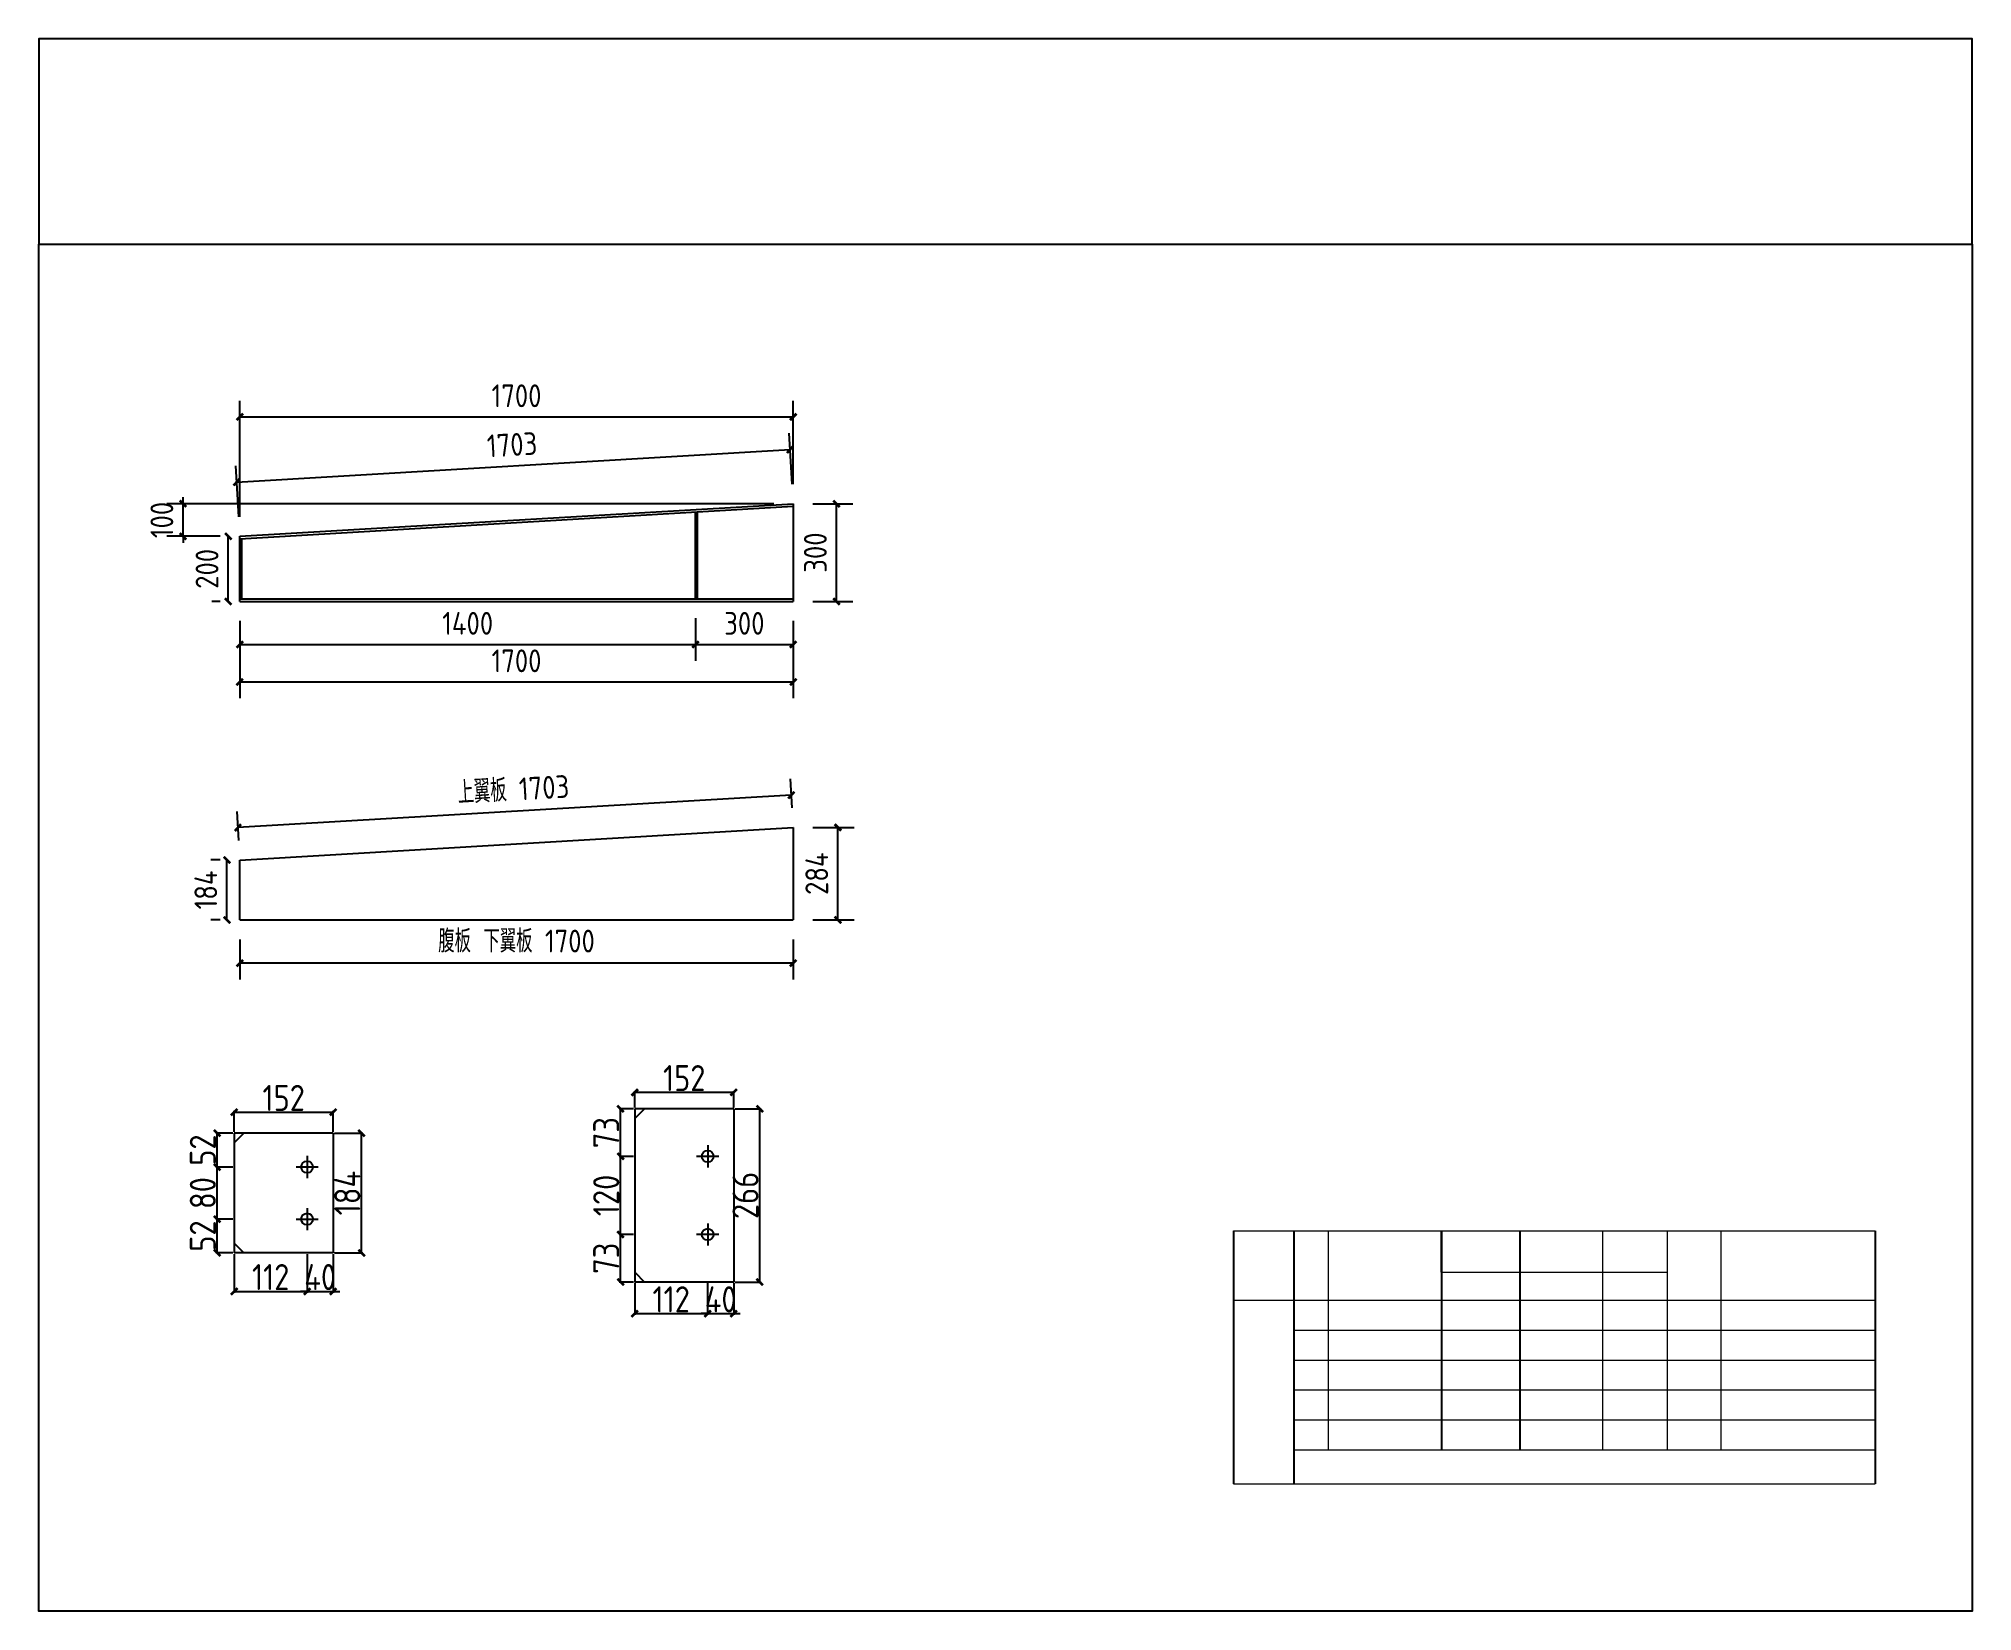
# Model space of a CAD drawing. Extents: x 102162 to 621267, y -39398 to 328893.
# Drawn here: x 473412 to 503112, y 296602 to 320757 of the extents above; entities that cross this region are included whole.
import ezdxf

# ---------------------------------------------------------------- set-up
doc = ezdxf.new("R2010")
doc.units = 0
doc.header["$LTSCALE"] = 1000
doc.header["$MEASUREMENT"] = 0
doc.layers.add('钢架', color=7, linetype='Continuous', lineweight=25)
doc.styles.get("Standard").update_dxf_attribs({"font": 'gbenor.shx', "bigfont": 'gbcbig.shx'})
doc.dimstyles.get("Standard").update_dxf_attribs({"dimscale": 100, "dimtxt": 3.5, "dimasz": 1, "dimexe": 2.5, "dimexo": 3, "dimgap": 1.5, "dimtad": 1, "dimdec": 0, "dimzin": 0, "dimdsep": 46, "dimtxsty": 'Standard', "dimblk": 'ARCHTICK', "dimcen": 0.09, "dimadec": 0, "dimazin": 0, "dimtfac": 1, "dimtdec": 0, "dimtix": 1, "dimtmove": 2, "dimatfit": 3, "dimfxl": 1, "dimtolj": 1, "dimtzin": 0, "dimarcsym": 0})

msp = doc.modelspace()

# ---------------------------------------------------------------- blocks, each defined once
blk = doc.blocks.new('_ArchTick')
at = {"color": 0, "linetype": 'ByBlock', "const_width": 0.4}
blk.add_lwpolyline([(-0.5, -0.5), (0.5, 0.5)], dxfattribs=at)
blk = doc.blocks.new('*D1949')
at = {"color": 0, "lineweight": -2}
for p, q in [((483501, 311854), (483501, 311202)), ((476501, 311814), (476501, 311202)), ((476501, 311452), (483501, 311452))]:
    blk.add_line(p, q, dxfattribs=at)
at = {"layer": 'Defpoints', "color": 0}
for p in [(483501, 312154), (476501, 312114), (483501, 311452)]:
    blk.add_point(p, dxfattribs=at)
at = {"color": 0, "lineweight": -2, "xscale": 100, "yscale": 100, "zscale": 100, "rotation": 180}
blk.add_blockref('_ArchTick', (476501, 311452), dxfattribs=at)
at = {"color": 0, "lineweight": -2, "xscale": 100, "yscale": 100, "zscale": 100}
blk.add_blockref('_ArchTick', (483501, 311452), dxfattribs=at)
at = {"color": 0, "insert": (480001, 311777), "char_height": 350, "attachment_point": 5}
blk.add_mtext('\\A1;1400', dxfattribs=at)
blk = doc.blocks.new('*D1950')
at = {"color": 0, "lineweight": -2}
for p, q in [((483501, 311854), (483501, 311202)), ((485001, 311814), (485001, 311202)), ((483501, 311452), (485001, 311452))]:
    blk.add_line(p, q, dxfattribs=at)
at = {"layer": 'Defpoints', "color": 0}
for p in [(483501, 312154), (485001, 312114), (485001, 311452)]:
    blk.add_point(p, dxfattribs=at)
at = {"color": 0, "lineweight": -2, "xscale": 100, "yscale": 100, "zscale": 100, "rotation": 180}
blk.add_blockref('_ArchTick', (483501, 311452), dxfattribs=at)
at = {"color": 0, "lineweight": -2, "xscale": 100, "yscale": 100, "zscale": 100}
blk.add_blockref('_ArchTick', (485001, 311452), dxfattribs=at)
at = {"color": 0, "insert": (484251, 311777), "char_height": 350, "attachment_point": 5}
blk.add_mtext('\\A1;300', dxfattribs=at)
blk = doc.blocks.new('*D1951')
at = {"color": 0, "lineweight": -2}
for p, q in [((476201, 313114), (476073, 313114)), ((476323, 312114), (476323, 313114)), ((476201, 312114), (476073, 312114))]:
    blk.add_line(p, q, dxfattribs=at)
at = {"layer": 'Defpoints', "color": 0}
for p in [(476323, 313114), (476501, 313114), (476501, 312114)]:
    blk.add_point(p, dxfattribs=at)
at = {"color": 0, "lineweight": -2, "xscale": 100, "yscale": 100, "zscale": 100}
for p, rotation in [((476323, 313114), 90), ((476323, 312114), 270)]:
    blk.add_blockref('_ArchTick', p, dxfattribs=dict(at, rotation=rotation))
at = {"color": 0, "insert": (475998, 312614), "char_height": 350, "attachment_point": 5, "rotation": 90}
blk.add_mtext('\\A1;200', dxfattribs=at)
blk = doc.blocks.new('*D1952')
at = {"color": 0, "lineweight": -2}
for p, q in [((485301, 313614), (485916, 313614)), ((485666, 312114), (485666, 313614)), ((485301, 312114), (485916, 312114))]:
    blk.add_line(p, q, dxfattribs=at)
at = {"layer": 'Defpoints', "color": 0}
for p in [(485001, 313614), (485666, 313614), (485001, 312114)]:
    blk.add_point(p, dxfattribs=at)
at = {"color": 0, "lineweight": -2, "xscale": 100, "yscale": 100, "zscale": 100}
for p, rotation in [((485666, 313614), 90), ((485666, 312114), 270)]:
    blk.add_blockref('_ArchTick', p, dxfattribs=dict(at, rotation=rotation))
at = {"color": 0, "insert": (485341, 312864), "char_height": 350, "attachment_point": 5, "rotation": 90}
blk.add_mtext('\\A1;300', dxfattribs=at)
blk = doc.blocks.new('*D1953')
at = {"color": 0, "lineweight": -2}
for p, q in [((475629, 313614), (475629, 313714)), ((484701, 313614), (475379, 313614)), ((475629, 313114), (475629, 313614)), ((476201, 313114), (475379, 313114)), ((475629, 313114), (475629, 313014))]:
    blk.add_line(p, q, dxfattribs=at)
at = {"layer": 'Defpoints', "color": 0}
for p in [(475629, 313614), (485001, 313614), (476501, 313114)]:
    blk.add_point(p, dxfattribs=at)
at = {"color": 0, "lineweight": -2, "xscale": 100, "yscale": 100, "zscale": 100}
for p, rotation in [((475629, 313614), 270), ((475629, 313114), 90)]:
    blk.add_blockref('_ArchTick', p, dxfattribs=dict(at, rotation=rotation))
at = {"color": 0, "insert": (475304, 313364), "char_height": 350, "attachment_point": 5, "rotation": 90}
blk.add_mtext('\\A1;100', dxfattribs=at)
blk = doc.blocks.new('*D1947')
at = {"color": 0, "lineweight": -2}
for p, q in [((476501, 313414), (476501, 315197)), ((485001, 313914), (485001, 315197)), ((476501, 314947), (485001, 314947))]:
    blk.add_line(p, q, dxfattribs=at)
at = {"layer": 'Defpoints', "color": 0}
for p in [(485001, 314947), (485001, 313614), (476501, 313114)]:
    blk.add_point(p, dxfattribs=at)
at = {"color": 0, "lineweight": -2, "xscale": 100, "yscale": 100, "zscale": 100, "rotation": 180}
blk.add_blockref('_ArchTick', (476501, 314947), dxfattribs=at)
at = {"color": 0, "lineweight": -2, "xscale": 100, "yscale": 100, "zscale": 100}
blk.add_blockref('_ArchTick', (485001, 314947), dxfattribs=at)
at = {"color": 0, "insert": (480751, 315272), "char_height": 350, "attachment_point": 5}
blk.add_mtext('\\A1;1700', dxfattribs=at)
blk = doc.blocks.new('*D1948')
at = {"color": 0, "lineweight": -2}
for p, q in [((484984, 313914), (484938, 314696)), ((476452, 313946), (484952, 314446)), ((476484, 313414), (476438, 314196))]:
    blk.add_line(p, q, dxfattribs=at)
at = {"layer": 'Defpoints', "color": 0}
for p in [(484952, 314446), (485001, 313614), (476501, 313114)]:
    blk.add_point(p, dxfattribs=at)
at = {"color": 0, "lineweight": -2, "xscale": 100, "yscale": 100, "zscale": 100}
for p, rotation in [((484952, 314446), 3.366460663429805), ((476452, 313946), 183.3664606634298)]:
    blk.add_blockref('_ArchTick', p, dxfattribs=dict(at, rotation=rotation))
at = {"color": 0, "insert": (480683, 314521), "char_height": 350, "attachment_point": 5, "rotation": 3.3665}
blk.add_mtext('\\A1;1703', dxfattribs=at)
blk = doc.blocks.new('*D1954')
at = {"color": 0, "lineweight": -2}
for p, q in [((485301, 308642), (485938, 308642)), ((485688, 307222), (485688, 308642)), ((485301, 307222), (485938, 307222))]:
    blk.add_line(p, q, dxfattribs=at)
at = {"layer": 'Defpoints', "color": 0}
for p in [(485001, 308642), (485688, 308642), (485001, 307222)]:
    blk.add_point(p, dxfattribs=at)
at = {"color": 0, "lineweight": -2, "xscale": 100, "yscale": 100, "zscale": 100}
for p, rotation in [((485688, 308642), 90), ((485688, 307222), 270)]:
    blk.add_blockref('_ArchTick', p, dxfattribs=dict(at, rotation=rotation))
at = {"color": 0, "insert": (485363, 307932), "char_height": 350, "attachment_point": 5, "rotation": 90}
blk.add_mtext('\\A1;284', dxfattribs=at)
blk = doc.blocks.new('*D1955')
at = {"color": 0, "lineweight": -2}
for p, q in [((476501, 306922), (476501, 306309)), ((485001, 306922), (485001, 306309)), ((485001, 306559), (476501, 306559))]:
    blk.add_line(p, q, dxfattribs=at)
at = {"layer": 'Defpoints', "color": 0}
for p in [(476501, 307222), (485001, 307222), (476501, 306559)]:
    blk.add_point(p, dxfattribs=at)
at = {"color": 0, "lineweight": -2, "xscale": 100, "yscale": 100, "zscale": 100, "rotation": 180}
blk.add_blockref('_ArchTick', (476501, 306559), dxfattribs=at)
at = {"color": 0, "lineweight": -2, "xscale": 100, "yscale": 100, "zscale": 100}
blk.add_blockref('_ArchTick', (485001, 306559), dxfattribs=at)
at = {"color": 0, "insert": (480751, 306896), "char_height": 350, "attachment_point": 5}
blk.add_mtext('\\A1;腹板 下翼板 1700', dxfattribs=at)
blk = doc.blocks.new('*D1956')
at = {"color": 0, "lineweight": -2}
for p, q in [((484984, 308941), (484958, 309387)), ((476484, 308443), (476458, 308889)), ((484972, 309138), (476472, 308640))]:
    blk.add_line(p, q, dxfattribs=at)
at = {"layer": 'Defpoints', "color": 0}
for p in [(476472, 308640), (485001, 308642), (476501, 308144)]:
    blk.add_point(p, dxfattribs=at)
at = {"color": 0, "lineweight": -2, "xscale": 100, "yscale": 100, "zscale": 100}
for p, rotation in [((484972, 309138), 3.354606220116256), ((476472, 308640), 183.3546062201162)]:
    blk.add_blockref('_ArchTick', p, dxfattribs=dict(at, rotation=rotation))
at = {"color": 0, "insert": (480702, 309225), "char_height": 350, "attachment_point": 5, "rotation": 3.3546}
blk.add_mtext('\\A1;上翼板 1703', dxfattribs=at)
blk = doc.blocks.new('*D1957')
at = {"color": 0, "lineweight": -2}
for p, q in [((476501, 311814), (476501, 310626)), ((485001, 311814), (485001, 310626)), ((476501, 310876), (485001, 310876))]:
    blk.add_line(p, q, dxfattribs=at)
at = {"layer": 'Defpoints', "color": 0}
for p in [(476501, 312114), (485001, 312114), (485001, 310876)]:
    blk.add_point(p, dxfattribs=at)
at = {"color": 0, "lineweight": -2, "xscale": 100, "yscale": 100, "zscale": 100, "rotation": 180}
blk.add_blockref('_ArchTick', (476501, 310876), dxfattribs=at)
at = {"color": 0, "lineweight": -2, "xscale": 100, "yscale": 100, "zscale": 100}
blk.add_blockref('_ArchTick', (485001, 310876), dxfattribs=at)
at = {"color": 0, "insert": (480751, 311201), "char_height": 350, "attachment_point": 5}
blk.add_mtext('\\A1;1700', dxfattribs=at)
blk = doc.blocks.new('*D1958')
at = {"color": 0, "lineweight": -2}
for p, q in [((476201, 308142), (476054, 308142)), ((476304, 307222), (476304, 308142)), ((476201, 307222), (476054, 307222))]:
    blk.add_line(p, q, dxfattribs=at)
at = {"layer": 'Defpoints', "color": 0}
for p in [(476304, 308142), (476501, 308142), (476501, 307222)]:
    blk.add_point(p, dxfattribs=at)
at = {"color": 0, "lineweight": -2, "xscale": 100, "yscale": 100, "zscale": 100}
for p, rotation in [((476304, 308142), 90), ((476304, 307222), 270)]:
    blk.add_blockref('_ArchTick', p, dxfattribs=dict(at, rotation=rotation))
at = {"color": 0, "insert": (475979, 307682), "char_height": 350, "attachment_point": 5, "rotation": 90}
blk.add_mtext('\\A1;184', dxfattribs=at)
blk = doc.blocks.new('*D1959')
at = {"color": 0, "lineweight": -2}
for p, q in [((477955, 303946), (478392, 303946)), ((478372, 302096), (478372, 303956)), ((477955, 302106), (478392, 302106))]:
    blk.add_line(p, q, dxfattribs=at)
at = {"layer": 'Defpoints', "color": 0}
for p in [(477935, 303946), (478372, 303946), (477935, 302106)]:
    blk.add_point(p, dxfattribs=at)
at = {"color": 0, "lineweight": -2, "xscale": 100, "yscale": 100, "zscale": 100}
for p, rotation in [((478372, 303946), 90), ((478372, 302106), 270)]:
    blk.add_blockref('_ArchTick', p, dxfattribs=dict(at, rotation=rotation))
at = {"color": 0, "insert": (478152, 303026), "char_height": 400, "attachment_point": 5, "rotation": 90}
blk.add_mtext('\\A1;184', dxfattribs=at)
blk = doc.blocks.new('*D1960')
at = {"color": 0, "lineweight": -2}
for p, q in [((476415, 302086), (476415, 301496)), ((477535, 302086), (477535, 301496)), ((476405, 301516), (477545, 301516))]:
    blk.add_line(p, q, dxfattribs=at)
at = {"layer": 'Defpoints', "color": 0}
for p in [(476415, 302106), (477535, 302106), (477535, 301516)]:
    blk.add_point(p, dxfattribs=at)
at = {"color": 0, "lineweight": -2, "xscale": 100, "yscale": 100, "zscale": 100, "rotation": 180}
blk.add_blockref('_ArchTick', (476415, 301516), dxfattribs=at)
at = {"color": 0, "lineweight": -2, "xscale": 100, "yscale": 100, "zscale": 100}
blk.add_blockref('_ArchTick', (477535, 301516), dxfattribs=at)
at = {"color": 0, "insert": (476975, 301736), "char_height": 400, "attachment_point": 5}
blk.add_mtext('\\A1;112', dxfattribs=at)
blk = doc.blocks.new('*D1961')
at = {"color": 0, "lineweight": -2}
for p, q in [((477535, 302086), (477535, 301496)), ((477935, 302086), (477935, 301496)), ((477535, 301516), (477435, 301516)), ((477535, 301516), (477935, 301516)), ((477935, 301516), (478035, 301516))]:
    blk.add_line(p, q, dxfattribs=at)
at = {"layer": 'Defpoints', "color": 0}
for p in [(477535, 302106), (477935, 302106), (477935, 301516)]:
    blk.add_point(p, dxfattribs=at)
at = {"color": 0, "lineweight": -2, "xscale": 100, "yscale": 100, "zscale": 100}
blk.add_blockref('_ArchTick', (477535, 301516), dxfattribs=at)
at = {"color": 0, "lineweight": -2, "xscale": 100, "yscale": 100, "zscale": 100, "rotation": 180}
blk.add_blockref('_ArchTick', (477935, 301516), dxfattribs=at)
at = {"color": 0, "insert": (477735, 301736), "char_height": 400, "attachment_point": 5}
blk.add_mtext('\\A1;40', dxfattribs=at)
blk = doc.blocks.new('*D1962')
at = {"color": 0, "lineweight": -2}
for p, q in [((476395, 302626), (476133, 302626)), ((476153, 302096), (476153, 302636)), ((476395, 302106), (476133, 302106))]:
    blk.add_line(p, q, dxfattribs=at)
at = {"layer": 'Defpoints', "color": 0}
for p in [(476153, 302626), (476415, 302626), (476415, 302106)]:
    blk.add_point(p, dxfattribs=at)
at = {"color": 0, "lineweight": -2, "xscale": 100, "yscale": 100, "zscale": 100}
for p, rotation in [((476153, 302626), 90), ((476153, 302106), 270)]:
    blk.add_blockref('_ArchTick', p, dxfattribs=dict(at, rotation=rotation))
at = {"color": 0, "insert": (475933, 302366), "char_height": 400, "attachment_point": 5, "rotation": 90}
blk.add_mtext('\\A1;52', dxfattribs=at)
blk = doc.blocks.new('*D1963')
at = {"color": 0, "lineweight": -2}
for p, q in [((476395, 303426), (476133, 303426)), ((476153, 302616), (476153, 303436)), ((476395, 302626), (476133, 302626))]:
    blk.add_line(p, q, dxfattribs=at)
at = {"layer": 'Defpoints', "color": 0}
for p in [(476153, 303426), (476415, 303426), (476415, 302626)]:
    blk.add_point(p, dxfattribs=at)
at = {"color": 0, "lineweight": -2, "xscale": 100, "yscale": 100, "zscale": 100}
for p, rotation in [((476153, 303426), 90), ((476153, 302626), 270)]:
    blk.add_blockref('_ArchTick', p, dxfattribs=dict(at, rotation=rotation))
at = {"color": 0, "insert": (475933, 303026), "char_height": 400, "attachment_point": 5, "rotation": 90}
blk.add_mtext('\\A1;80', dxfattribs=at)
blk = doc.blocks.new('*D1964')
at = {"color": 0, "lineweight": -2}
for p, q in [((476395, 303946), (476133, 303946)), ((476153, 303416), (476153, 303956)), ((476395, 303426), (476133, 303426))]:
    blk.add_line(p, q, dxfattribs=at)
at = {"layer": 'Defpoints', "color": 0}
for p in [(476153, 303946), (476415, 303946), (476415, 303426)]:
    blk.add_point(p, dxfattribs=at)
at = {"color": 0, "lineweight": -2, "xscale": 100, "yscale": 100, "zscale": 100}
for p, rotation in [((476153, 303946), 90), ((476153, 303426), 270)]:
    blk.add_blockref('_ArchTick', p, dxfattribs=dict(at, rotation=rotation))
at = {"color": 0, "insert": (475933, 303686), "char_height": 400, "attachment_point": 5, "rotation": 90}
blk.add_mtext('\\A1;52', dxfattribs=at)
blk = doc.blocks.new('*D1965')
at = {"color": 0, "lineweight": -2}
for p, q in [((482567, 301640), (482567, 301154)), ((483687, 301640), (483687, 301154)), ((482557, 301174), (483697, 301174))]:
    blk.add_line(p, q, dxfattribs=at)
at = {"layer": 'Defpoints', "color": 0}
for p in [(482567, 301660), (483687, 301660), (483687, 301174)]:
    blk.add_point(p, dxfattribs=at)
at = {"color": 0, "lineweight": -2, "xscale": 100, "yscale": 100, "zscale": 100, "rotation": 180}
blk.add_blockref('_ArchTick', (482567, 301174), dxfattribs=at)
at = {"color": 0, "lineweight": -2, "xscale": 100, "yscale": 100, "zscale": 100}
blk.add_blockref('_ArchTick', (483687, 301174), dxfattribs=at)
at = {"color": 0, "insert": (483127, 301394), "char_height": 400, "attachment_point": 5}
blk.add_mtext('\\A1;112', dxfattribs=at)
blk = doc.blocks.new('*D1966')
at = {"color": 0, "lineweight": -2}
for p, q in [((483687, 301640), (483687, 301154)), ((484087, 301640), (484087, 301154)), ((483687, 301174), (483587, 301174)), ((483687, 301174), (484087, 301174)), ((484087, 301174), (484187, 301174))]:
    blk.add_line(p, q, dxfattribs=at)
at = {"layer": 'Defpoints', "color": 0}
for p in [(483687, 301660), (484087, 301660), (484087, 301174)]:
    blk.add_point(p, dxfattribs=at)
at = {"color": 0, "lineweight": -2, "xscale": 100, "yscale": 100, "zscale": 100}
blk.add_blockref('_ArchTick', (483687, 301174), dxfattribs=at)
at = {"color": 0, "lineweight": -2, "xscale": 100, "yscale": 100, "zscale": 100, "rotation": 180}
blk.add_blockref('_ArchTick', (484087, 301174), dxfattribs=at)
at = {"color": 0, "insert": (483887, 301394), "char_height": 400, "attachment_point": 5}
blk.add_mtext('\\A1;40', dxfattribs=at)
blk = doc.blocks.new('*D1967')
at = {"color": 0, "lineweight": -2}
for p, q in [((482547, 302390), (482329, 302390)), ((482349, 301650), (482349, 302400)), ((482547, 301660), (482329, 301660))]:
    blk.add_line(p, q, dxfattribs=at)
at = {"layer": 'Defpoints', "color": 0}
for p in [(482349, 302390), (482567, 302390), (482567, 301660)]:
    blk.add_point(p, dxfattribs=at)
at = {"color": 0, "lineweight": -2, "xscale": 100, "yscale": 100, "zscale": 100}
for p, rotation in [((482349, 302390), 90), ((482349, 301660), 270)]:
    blk.add_blockref('_ArchTick', p, dxfattribs=dict(at, rotation=rotation))
at = {"color": 0, "insert": (482129, 302025), "char_height": 400, "attachment_point": 5, "rotation": 90}
blk.add_mtext('\\A1;73', dxfattribs=at)
blk = doc.blocks.new('*D1968')
at = {"color": 0, "lineweight": -2}
for p, q in [((482547, 303590), (482329, 303590)), ((482349, 302380), (482349, 303600)), ((482547, 302390), (482329, 302390))]:
    blk.add_line(p, q, dxfattribs=at)
at = {"layer": 'Defpoints', "color": 0}
for p in [(482349, 303590), (482567, 303590), (482567, 302390)]:
    blk.add_point(p, dxfattribs=at)
at = {"color": 0, "lineweight": -2, "xscale": 100, "yscale": 100, "zscale": 100}
for p, rotation in [((482349, 303590), 90), ((482349, 302390), 270)]:
    blk.add_blockref('_ArchTick', p, dxfattribs=dict(at, rotation=rotation))
at = {"color": 0, "insert": (482129, 302990), "char_height": 400, "attachment_point": 5, "rotation": 90}
blk.add_mtext('\\A1;120', dxfattribs=at)
blk = doc.blocks.new('*D1969')
at = {"color": 0, "lineweight": -2}
for p, q in [((482547, 304320), (482329, 304320)), ((482349, 303580), (482349, 304330)), ((482547, 303590), (482329, 303590))]:
    blk.add_line(p, q, dxfattribs=at)
at = {"layer": 'Defpoints', "color": 0}
for p in [(482349, 304320), (482567, 304320), (482567, 303590)]:
    blk.add_point(p, dxfattribs=at)
at = {"color": 0, "lineweight": -2, "xscale": 100, "yscale": 100, "zscale": 100}
for p, rotation in [((482349, 304320), 90), ((482349, 303590), 270)]:
    blk.add_blockref('_ArchTick', p, dxfattribs=dict(at, rotation=rotation))
at = {"color": 0, "insert": (482129, 303955), "char_height": 400, "attachment_point": 5, "rotation": 90}
blk.add_mtext('\\A1;73', dxfattribs=at)
blk = doc.blocks.new('*D1970')
at = {"color": 0, "lineweight": -2}
for p, q in [((484097, 304572), (482557, 304572)), ((482567, 304340), (482567, 304592)), ((484087, 304340), (484087, 304592))]:
    blk.add_line(p, q, dxfattribs=at)
at = {"layer": 'Defpoints', "color": 0}
for p in [(482567, 304572), (482567, 304320), (484087, 304320)]:
    blk.add_point(p, dxfattribs=at)
at = {"color": 0, "lineweight": -2, "xscale": 100, "yscale": 100, "zscale": 100, "rotation": 180}
blk.add_blockref('_ArchTick', (482567, 304572), dxfattribs=at)
at = {"color": 0, "lineweight": -2, "xscale": 100, "yscale": 100, "zscale": 100}
blk.add_blockref('_ArchTick', (484087, 304572), dxfattribs=at)
at = {"color": 0, "insert": (483327, 304792), "char_height": 400, "attachment_point": 5}
blk.add_mtext('\\A1;152', dxfattribs=at)
blk = doc.blocks.new('*D1971')
at = {"color": 0, "lineweight": -2}
for p, q in [((484107, 304320), (484508, 304320)), ((484488, 301650), (484488, 304330)), ((484107, 301660), (484508, 301660))]:
    blk.add_line(p, q, dxfattribs=at)
at = {"layer": 'Defpoints', "color": 0}
for p in [(484087, 304320), (484488, 304320), (484087, 301660)]:
    blk.add_point(p, dxfattribs=at)
at = {"color": 0, "lineweight": -2, "xscale": 100, "yscale": 100, "zscale": 100}
for p, rotation in [((484488, 304320), 90), ((484488, 301660), 270)]:
    blk.add_blockref('_ArchTick', p, dxfattribs=dict(at, rotation=rotation))
at = {"color": 0, "insert": (484268, 302990), "char_height": 400, "attachment_point": 5, "rotation": 90}
blk.add_mtext('\\A1;266', dxfattribs=at)
blk = doc.blocks.new('*D1972')
at = {"color": 0, "lineweight": -2}
for p, q in [((476405, 304267), (477945, 304267)), ((476415, 303966), (476415, 304287)), ((477935, 303966), (477935, 304287))]:
    blk.add_line(p, q, dxfattribs=at)
at = {"layer": 'Defpoints', "color": 0}
for p in [(477935, 304267), (476415, 303946), (477935, 303946)]:
    blk.add_point(p, dxfattribs=at)
at = {"color": 0, "lineweight": -2, "xscale": 100, "yscale": 100, "zscale": 100, "rotation": 180}
blk.add_blockref('_ArchTick', (476415, 304267), dxfattribs=at)
at = {"color": 0, "lineweight": -2, "xscale": 100, "yscale": 100, "zscale": 100}
blk.add_blockref('_ArchTick', (477935, 304267), dxfattribs=at)
at = {"color": 0, "insert": (477175, 304487), "char_height": 400, "attachment_point": 5}
blk.add_mtext('\\A1;152', dxfattribs=at)

# ---------------------------------------------------------------- dimensions: what is measured, and where the dimension line sits
for base, p1, p2, picture, middle in [((485001.2, 314947.2), (476501.2, 313114.3), (485001.2, 313614.3), '*D1947', (480751.2, 315272.2)), ((483501.2, 311451.8), (476501.2, 312114.3), (483501.2, 312154.3), '*D1949', (480001.2, 311776.8)), ((485001.2, 311451.8), (483501.2, 312154.3), (485001.2, 312114.3), '*D1950', (484251.2, 311776.8))]:
    dim = msp.add_linear_dim(base=base, p1=p1, p2=p2, dimstyle='Standard', override={"dimlfac": 0.2})
    dim.commit()
    dim.dimension.update_dxf_attribs({"geometry": picture, "text_midpoint": middle})
for p1, p2, distance, picture, middle in [((476501.2, 313114.3), (485001.2, 313614.3), 833.6, '*D1948', (480683.2, 314520.9)), ((485001.2, 312114.3), (485001.2, 313614.3), -664.3, '*D1952', (485340.5, 312864.3)), ((476501.2, 312114.3), (476501.2, 313114.3), 178, '*D1951', (475998.3, 312614.3)), ((476501.2, 312114.3), (485001.2, 312114.3), -1238.7, '*D1957', (480751.2, 311200.5)), ((485001.2, 307221.9), (485001.2, 308641.8), -687, '*D1954', (485363.2, 307931.9)), ((476501.2, 307221.9), (476501.2, 308141.8), 197.7, '*D1958', (475978.5, 307681.9))]:
    dim = msp.add_aligned_dim(p1=p1, p2=p2, distance=distance, dimstyle='Standard', override={"dimlfac": 0.2})
    dim.commit()
    dim.dimension.update_dxf_attribs({"geometry": picture, "text_midpoint": middle})
dim = msp.add_linear_dim(base=(475628.8, 313614.3), p1=(476501.2, 313114.3), p2=(485001.2, 313614.3), angle=90, dimstyle='Standard', override={"dimlfac": 0.2})
dim.commit()
dim.dimension.update_dxf_attribs({"geometry": '*D1953', "text_midpoint": (475303.8, 313364.3)})
for p1, p2, distance, text, picture, middle in [((485001.2, 308641.8), (476501.2, 308143.6), -496.8, '上翼板 1703', '*D1956', (480702.5, 309224.6)), ((485001.2, 307221.9), (476501.2, 307221.9), 662.7, '腹板 下翼板 1700', '*D1955', (480751.2, 306895.8))]:
    dim = msp.add_aligned_dim(p1=p1, p2=p2, distance=distance, text=text, dimstyle='Standard', override={"dimlfac": 0.2})
    dim.commit()
    dim.dimension.update_dxf_attribs({"geometry": picture, "text_midpoint": middle})
at = {"color": 4}
for p1, p2, distance, override, picture, middle in [((484087.4, 304320.1), (482567.4, 304320.1), -251.6, {"dimtxt": 4, "dimexe": 0.2, "dimexo": 0.2, "dimgap": 0.2, "dimlfac": 0.1, "dimdle": 0.1}, '*D1970', (483327.4, 304791.7)), ((476414.9, 303946.5), (477934.9, 303946.5), 320.3, {"dimtxt": 4, "dimasz": 1, "dimexe": 0.2, "dimexo": 0.2, "dimgap": 0.2, "dimlfac": 0.1, "dimdle": 0.1}, '*D1972', (477174.9, 304486.8)), ((484087.4, 301660.1), (484087.4, 304320.1), -400.4, {"dimtxt": 4, "dimexe": 0.2, "dimexo": 0.2, "dimgap": 0.2, "dimlfac": 0.1, "dimdle": 0.1}, '*D1971', (484267.8, 302990.1)), ((477934.9, 302106.5), (477934.9, 303946.5), -437.4, {"dimtxt": 4, "dimexe": 0.2, "dimexo": 0.2, "dimgap": 0.2, "dimlfac": 0.1, "dimdle": 0.1}, '*D1959', (478152.3, 303026.5))]:
    dim = msp.add_aligned_dim(p1=p1, p2=p2, distance=distance, dimstyle='Standard', override=override, dxfattribs=at)
    dim.commit()
    dim.dimension.update_dxf_attribs({"geometry": picture, "text_midpoint": middle})
for base, p1, p2, picture, middle in [((482348.7, 304320.1), (482567.4, 303590.1), (482567.4, 304320.1), '*D1969', (482128.7, 303955.1)), ((476152.6, 303946.5), (476414.9, 303426.5), (476414.9, 303946.5), '*D1964', (475932.6, 303686.5)), ((482348.7, 303590.1), (482567.4, 302390.1), (482567.4, 303590.1), '*D1968', (482128.7, 302990.1)), ((476152.6, 303426.5), (476414.9, 302626.5), (476414.9, 303426.5), '*D1963', (475932.6, 303026.5)), ((476152.6, 302626.5), (476414.9, 302106.5), (476414.9, 302626.5), '*D1962', (475932.6, 302366.5)), ((482348.7, 302390.1), (482567.4, 301660.1), (482567.4, 302390.1), '*D1967', (482128.7, 302025.1))]:
    dim = msp.add_linear_dim(base=base, p1=p1, p2=p2, angle=90, dimstyle='Standard', override={"dimtxt": 4, "dimexe": 0.2, "dimexo": 0.2, "dimgap": 0.2, "dimlfac": 0.1, "dimdle": 0.1}, dxfattribs=at)
    dim.commit()
    dim.dimension.update_dxf_attribs({"geometry": picture, "text_midpoint": middle})
for base, p1, p2, picture, middle in [((477534.9, 301516.5), (476414.9, 302106.5), (477534.9, 302106.5), '*D1960', (476974.9, 301736.5)), ((477934.9, 301516.5), (477534.9, 302106.5), (477934.9, 302106.5), '*D1961', (477734.9, 301736.5)), ((483687.4, 301173.6), (482567.4, 301660.1), (483687.4, 301660.1), '*D1965', (483127.4, 301393.6)), ((484087.4, 301173.6), (483687.4, 301660.1), (484087.4, 301660.1), '*D1966', (483887.4, 301393.6))]:
    dim = msp.add_linear_dim(base=base, p1=p1, p2=p2, dimstyle='Standard', override={"dimtxt": 4, "dimexe": 0.2, "dimexo": 0.2, "dimgap": 0.2, "dimlfac": 0.1, "dimdle": 0.1}, dxfattribs=at)
    dim.commit()
    dim.dimension.update_dxf_attribs({"geometry": picture, "text_midpoint": middle})

# ---------------------------------------------------------------- linework, layer by layer
for p, q in [((476501.2, 313114.3), (485001.2, 313614.3)), ((476501.2, 313114.3), (485001.2, 313614.3)), ((476501.2, 313074.2), (485001.2, 313574.2)), ((483501.2, 312154.3), (483501.2, 313486)), ((483531.2, 312154.3), (483531.2, 313486.8)), ((485001.2, 313614.3), (485001.2, 312114.3)), ((476501.2, 312114.3), (476501.2, 313114.3)), ((476531.2, 312154.3), (476531.2, 313076)), ((476501.2, 312154.3), (485001.2, 312154.3)), ((476501.2, 312114.3), (485001.2, 312114.3)), ((476501.2, 308141.8), (485001.2, 308641.8)), ((485001.2, 308641.8), (485001.2, 307221.9)), ((476501.2, 307221.9), (476501.2, 308141.8)), ((476501.2, 307221.9), (485001.2, 307221.9)), ((494956.4, 301808.9), (494956.4, 302447.7)), ((494956.4, 302447.7), (494956.4, 299084.5)), ((496164, 302447.7), (496164, 299084.5)), ((496164, 302447.7), (496164, 299084.5)), ((501620.8, 302447.7), (501620.8, 298561.5))]:
    msp.add_line(p, q)
at = {"color": 1}
for p, q in [((483516.2, 312154.3), (483516.2, 313486.8)), ((491765.3, 302447.7), (491765.3, 298561.5)), ((492697, 298561.5), (492697, 302447.7))]:
    msp.add_line(p, q, dxfattribs=at)
at = {"color": 2}
for p, q in [((484087.4, 304320.1), (482567.4, 304320.1)), ((482567.4, 304320.1), (482567.4, 301660.1)), ((482717.4, 304320.1), (482567.4, 304170.1)), ((484087.4, 304320.1), (484087.4, 301660.1)), ((477934.9, 303946.5), (476414.9, 303946.5)), ((476414.9, 303946.5), (476414.9, 302106.5)), ((476564.9, 303946.5), (476414.9, 303796.5)), ((477934.9, 303946.5), (477934.9, 302106.5)), ((477534.9, 303596.5), (477534.9, 303256.5)), ((483857.4, 303590.1), (483517.4, 303590.1)), ((483687.4, 303760.1), (483687.4, 303420.1)), ((477364.9, 303426.5), (477704.9, 303426.5)), ((477534.9, 302796.5), (477534.9, 302456.5)), ((477364.9, 302626.5), (477704.9, 302626.5)), ((483857.4, 302390.1), (483517.4, 302390.1)), ((483687.4, 302560.1), (483687.4, 302220.1)), ((476414.9, 302256.5), (476564.9, 302106.5)), ((477934.9, 302106.5), (476414.9, 302106.5)), ((482567.4, 301810.1), (482717.4, 301660.1)), ((484087.4, 301660.1), (482567.4, 301660.1))]:
    msp.add_line(p, q, dxfattribs=at)
for points in [[(473411.7, 317601.7), (503111.7, 317601.7), (503111.7, 320757.4), (473411.7, 320757.4)], [(473411.7, 317601.7), (503111.7, 317601.7), (503111.7, 296601.7), (473411.7, 296601.7)]]:
    msp.add_lwpolyline(points, close=True)
for centre in [(483687.4, 303590.1), (477534.9, 303426.5), (477534.9, 302626.5), (483687.4, 302390.1)]:
    msp.add_circle(centre, 90, dxfattribs=at)
at = {"layer": '钢架', "lineweight": 13}
for p, q in [((491765.3, 302447.7), (501620.8, 302447.7)), ((493217.1, 302447.7), (493217.1, 299084.5)), ((497432.1, 302447.7), (497432.1, 299543.6)), ((498422.1, 302447.7), (498422.1, 299084.5)), ((499247.4, 302447.7), (499247.4, 299084.5)), ((494956.4, 301808.9), (498422.1, 301808.9)), ((491765.3, 301379.7), (501620.8, 301379.7)), ((492697, 300920.7), (501620.8, 300920.7)), ((492697, 300461.6), (501620.8, 300461.6)), ((492697, 300002.6), (501620.8, 300002.6)), ((492697, 300002.6), (501620.8, 300002.6)), ((492697, 299543.6), (501620.8, 299543.6)), ((497432.1, 299543.6), (497432.1, 299084.5)), ((492697, 299084.5), (501620.8, 299084.5)), ((491765.3, 298561.5), (501620.8, 298561.5))]:
    msp.add_line(p, q, dxfattribs=at)

msp.set_redraw_order([(e.dxf.handle, doc.entitydb.next_handle()) for e in msp.query("TEXT MTEXT ATTDEF DIMENSION ARC_DIMENSION")])  # texts and dimensions are drawn at this point

doc.saveas('drawing.dxf')
